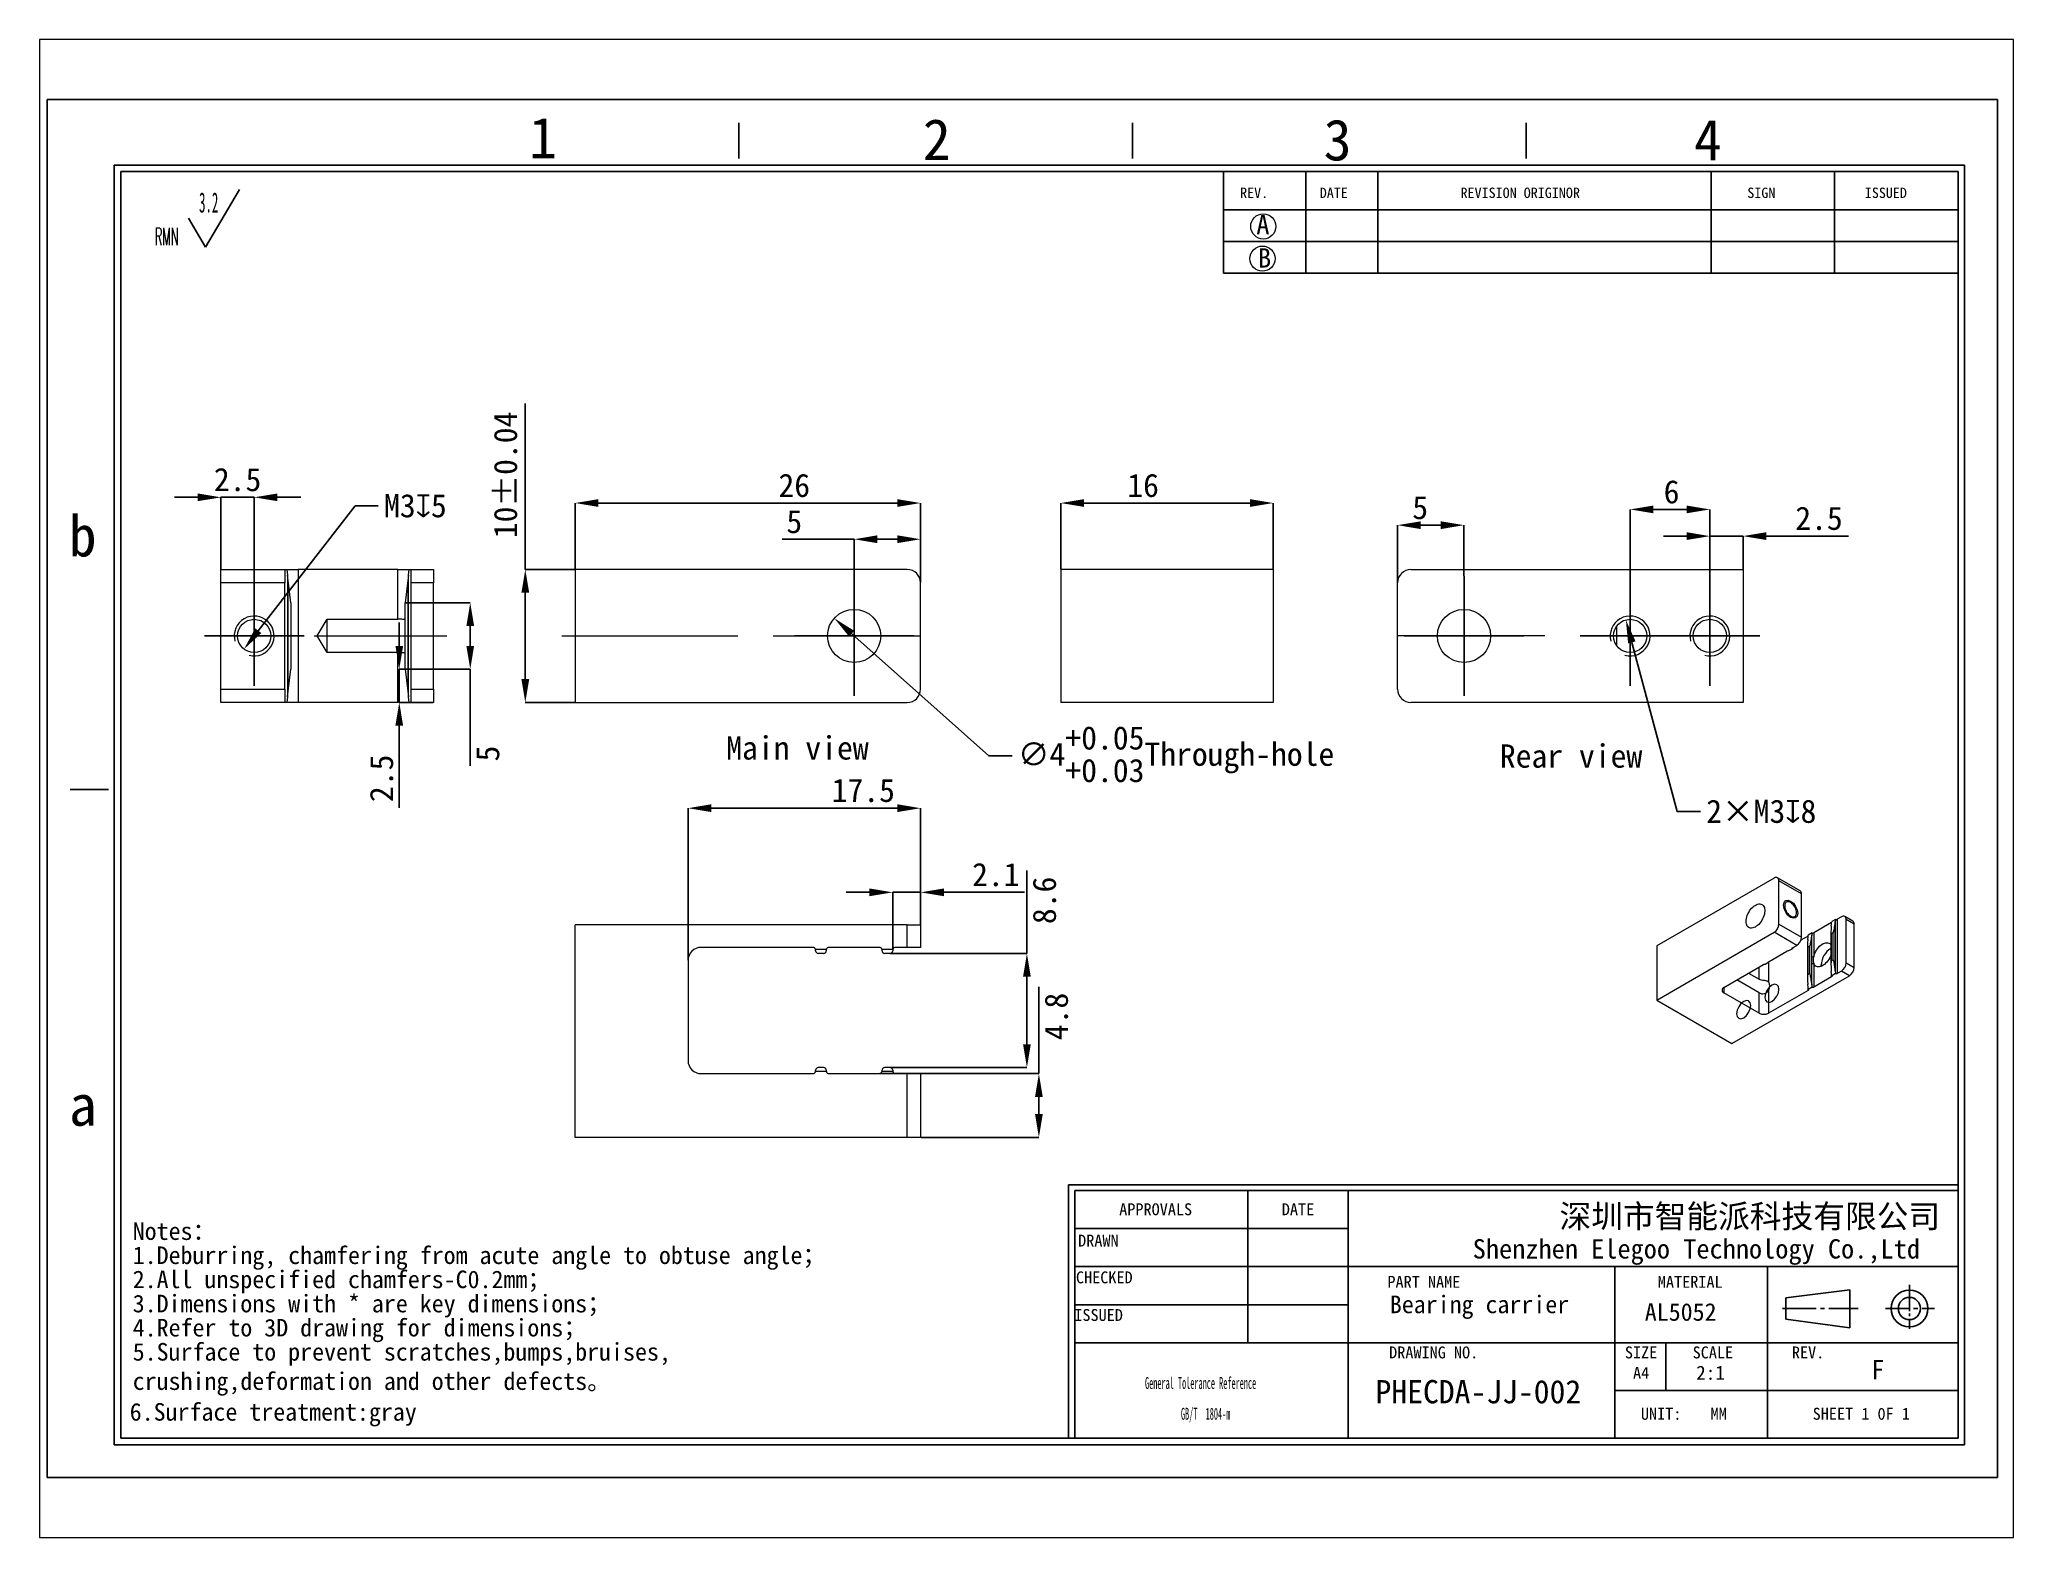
# Paper-space layout 'Layout1' of a CAD drawing. Header units: millimetres. Extents: x 26 to 231, y 20 to 176.
# The model-space entities are those that its viewports show. They can reach past a viewport. Long polylines and large blocks are cut down to what shows.
import ezdxf

# ---------------------------------------------------------------- set-up
doc = ezdxf.new("R2010")
doc.units = ezdxf.units.MM
doc.header["$PDSIZE"] = -1
doc.linetypes.add('CENTERX2', pattern=[20.32, 12.7, -2.54, 2.54, -2.54])
doc.layers.add('SLD-0', color=179, linetype='Continuous')
doc.layers.add('蓝色线', color=5, linetype='Continuous', lineweight=15)
doc.styles.add('C', font='simfang.ttf')
doc.styles.add('D', font='simfang.ttf')
doc.styles.add('G', font='simfang.ttf')
doc.styles.add('SLDTEXTSTYLE1', font='TXT', dxfattribs={"width": 0.469, "bigfont": 'bigfont'})
doc.styles.add('SLDTEXTSTYLE2', font='TXT', dxfattribs={"width": 0.469})
doc.styles.add('SLDTEXTSTYLE8', font='TXT', dxfattribs={"width": 0.484})
doc.dimstyles.new('SLDDIMSTYLE0', dxfattribs={"dimtxt": 3.5, "dimasz": 3.5, "dimexe": 0, "dimexo": 0.0625, "dimgap": 0.875, "dimtad": 2, "dimlfac": 0.5, "dimrnd": 1e-09, "dimzin": 12, "dimdsep": 46, "dimtxsty": 'SLDTEXTSTYLE2', "dimsah": 1, "dimcen": 0.09, "dimadec": 0, "dimazin": 3, "dimtfac": 1, "dimtofl": 0, "dimtmove": 0, "dimatfit": 3, "dimfxl": 1, "dimfrac": 2, "dimtolj": 1, "dimtzin": 12, "dimarcsym": 0})
doc.dimstyles.new('SLDDIMSTYLE1', dxfattribs={"dimtxt": 3.5, "dimasz": 3.5, "dimexe": 0, "dimexo": 0.0625, "dimgap": 0.875, "dimtad": 2, "dimlfac": 0.5, "dimrnd": 1e-09, "dimzin": 12, "dimdsep": 46, "dimtxsty": 'SLDTEXTSTYLE2', "dimsah": 1, "dimcen": 0.09, "dimadec": 0, "dimazin": 3, "dimtol": 1, "dimtp": 0.04, "dimtm": 0.04, "dimtfac": 1, "dimtofl": 0, "dimtmove": 0, "dimatfit": 3, "dimfxl": 1, "dimfrac": 2, "dimtolj": 1, "dimarcsym": 0})
doc.dimstyles.new('SLDDIMSTYLE2', dxfattribs={"dimtxt": 3.5, "dimasz": 3.5, "dimexe": 0, "dimexo": 0.0625, "dimgap": 0.875, "dimtad": 0, "dimtih": 1, "dimtoh": 1, "dimlfac": 0.5, "dimrnd": 1e-09, "dimzin": 12, "dimdsep": 46, "dimtxsty": 'SLDTEXTSTYLE2', "dimsah": 1, "dimcen": 0, "dimadec": 0, "dimazin": 3, "dimtol": 1, "dimtp": 0.05, "dimtm": -0.03, "dimtfac": 1, "dimtmove": 0, "dimatfit": 3, "dimfxl": 1, "dimfrac": 2, "dimtolj": 1, "dimarcsym": 0})
doc.dimstyles.new('SLDDIMSTYLE3', dxfattribs={"dimtxt": 3.5, "dimasz": 3.5, "dimexe": 0, "dimexo": 0.0625, "dimgap": 0.875, "dimtad": 2, "dimlfac": 0.5, "dimrnd": 1e-09, "dimzin": 12, "dimdsep": 46, "dimtxsty": 'SLDTEXTSTYLE2', "dimsah": 1, "dimcen": 0.09, "dimadec": 0, "dimazin": 3, "dimtfac": 1, "dimtmove": 0, "dimatfit": 0, "dimfxl": 1, "dimfrac": 2, "dimtolj": 1, "dimtzin": 12, "dimarcsym": 0})
doc.dimstyles.new('SLDDIMSTYLE4', dxfattribs={"dimtxt": 3.5, "dimasz": 3.5, "dimexe": 0, "dimexo": 0.0625, "dimgap": 0.875, "dimtad": 0, "dimtih": 1, "dimtoh": 1, "dimlfac": 0.5, "dimrnd": 1e-09, "dimzin": 12, "dimdsep": 46, "dimtxsty": 'SLDTEXTSTYLE2', "dimsah": 1, "dimcen": 0, "dimadec": 0, "dimazin": 3, "dimtfac": 1, "dimtmove": 0, "dimatfit": 3, "dimfxl": 1, "dimfrac": 2, "dimtolj": 1, "dimtzin": 12, "dimarcsym": 0})

psp = doc.layouts.get("Layout1")

msp = doc.modelspace()

# ---------------------------------------------------------------- texts
at = {"layer": 'SLD-0', "style": 'G'}
for s, insert, char_height, attachment_point in [('1', (74.111, 205.971), 6.172, 1), ('2', (133.388, 205.728), 6.172, 1), ('3', (193.707, 205.666), 6.172, 1), ('4', (249.441, 205.659), 6.172, 1), ('A', (183.578, 191.286), 2.903, 1), ('B', (183.832, 186.271), 2.903, 1), ('b', (4.835, 146.092), 6.172, 1), ('Main view', (103.795, 112.841), 3.5, 1), ('Rear view', (220.226, 111.62), 3.5, 1), ('a', (4.88, 60.423), 6.172, 1), ('深圳市智能派科技有限公司', (257.842, 42.358), 3.5, 2), ('Bearing carrier', (217.165, 28.676), 2.64583, 2), ('AL5052', (247.439, 27.537), 2.6458, 2), ('F', (276.114, 18.995), 2.91, 1), ('PHECDA-JJ-002', (201.515, 15.969), 3.5, 1)]:
    msp.add_mtext(s, dxfattribs=dict(at, insert=insert, char_height=char_height, attachment_point=attachment_point))
at = {"layer": 'SLD-0', "color": 179, "style": 'G'}
for s, insert, char_height, attachment_point in [('REV.', (181.129, 195.4), 1.5536, 1), ('DATE', (193.126, 195.4), 1.5536, 1), ('REVISION ORIGINOR', (214.308, 195.4), 1.55363, 1), ('SIGN', (257.466, 195.4), 1.5536, 1), ('ISSUED', (275.148, 195.4), 1.5536, 1), ('APPROVALS', (168.427, 42.563), 1.7927, 2), ('DATE', (189.85, 42.563), 1.7927, 2), ('DRAWN', (159.804, 37.853), 1.7927, 2), ('Shenzhen Elegoo Technology Co.,Ltd', (249.798, 37.165), 2.91042, 2), ('CHECKED', (160.696, 32.315), 1.7927, 2), ('PART NAME', (208.794, 31.645), 1.7927, 2), ('MATERIAL', (248.88, 31.645), 1.7927, 2), ('ISSUED', (159.837, 26.654), 1.7927, 2), ('DRAWING NO.', (210.268, 21.022), 1.79265, 2), ('SIZE', (241.479, 21.022), 1.7927, 2), ('SCALE', (252.289, 21.022), 1.7927, 2), ('REV.', (266.61, 21.022), 1.7927, 2), ('A4', (241.49, 17.953), 1.7927, 2), ('2:1', (251.93, 18.121), 2.1167, 2), ('UNIT:', (244.499, 11.791), 1.7927, 2), ('MM', (253.161, 11.791), 1.7927, 2), ('SHEET 1 0F 1', (274.62, 11.791), 1.79265, 2)]:
    msp.add_mtext(s, dxfattribs=dict(at, insert=insert, char_height=char_height, attachment_point=attachment_point))

# ---------------------------------------------------------------- blocks, each defined once
blk = doc.blocks.new('SW_NOTE_0')
at = {"layer": 'SLD-0', "color": 0, "attachment_point": 1}
for s, insert, char_height, style in [('Notes：', (0.28, 4.65), 2.646, 'C'), ('1.Deburring, chamfering from acute angle to obtuse angle；', (0.28, 1.02), 2.6458, 'C'), ('2.All unspecified chamfers-C0.2mm；', (0.28, -2.61), 2.6458, 'C'), ('3.{\\fSimSun|b0|i0|c134|p2;Dimensions with * are key dimensions}；', (0.28, -6.25), 2.6458, 'C'), ('4.Refer to 3D drawing for dimensions；', (0.28, -9.88), 2.6458, 'C'), ('5.Surface to prevent scratches,bumps,bruises,\\Pcrushing,deformation and other defects。', (0.28, -13.51), 2.6458, 'C'), ('6.Surface treatment:gray', (-0.17, -22.55), 2.6458, 'D')]:
    blk.add_mtext(s, dxfattribs=dict(at, insert=insert, char_height=char_height, style=style))
blk = doc.blocks.new('SW_NOTE_1')
at = {"layer": 'SLD-0', "color": 0}
for q in [(12.74, 9.16), (5.08, 4.83)]:
    blk.add_line((7.63, 0.49), q, dxfattribs=at)
at = {"layer": 'SLD-0', "color": 0, "attachment_point": 1}
for s, insert, char_height, style in [('3.2', (6.66, 8.73), 3.032, 'SLDTEXTSTYLE2'), ('{\\Ftxt,bigfont|c134;RMN}', (0, 3.41), 2.6458, 'SLDTEXTSTYLE1')]:
    blk.add_mtext(s, dxfattribs=dict(at, insert=insert, char_height=char_height, style=style))
blk = doc.blocks.new('SW_NOTE_2')
at = {"layer": 'SLD-0', "color": 0, "char_height": 1.7927, "attachment_point": 2, "style": 'SLDTEXTSTYLE8'}
for s, insert in [('General Tolerance Reference', (12.75, 2.31)), ('GB/T  1804-m', (13.51, -2.32))]:
    blk.add_mtext(s, dxfattribs=dict(at, insert=insert))
blk = doc.blocks.new('_D')
at = {"layer": 'Defpoints', "color": 0}
for p in [(133.05, 147.94), (81.05, 137.94), (133.05, 135.94)]:
    blk.add_point(p, dxfattribs=at)
at = {"layer": 'SLD-0', "color": 0, "lineweight": -2}
for p, q in [((81.05, 138), (81.05, 147.94)), ((84.55, 147.94), (129.55, 147.94)), ((133.05, 136), (133.05, 147.94))]:
    blk.add_line(p, q, dxfattribs=at)
at = {"layer": 'SLD-0', "color": 0}
for points in [[(84.55, 148.52), (84.55, 147.36), (81.05, 147.94)], [(129.55, 148.52), (129.55, 147.36), (133.05, 147.94)]]:
    blk.add_solid(points, dxfattribs=at)
at = {"layer": 'SLD-0', "color": 0, "insert": (114.04, 152.35), "char_height": 3.5, "attachment_point": 2, "style": 'G'}
blk.add_mtext('\\A1;26', dxfattribs=at)
blk = doc.blocks.new('_D_1')
at = {"layer": 'Defpoints', "color": 0}
for p in [(81.05, 137.94), (73.56, 117.94), (81.05, 117.94)]:
    blk.add_point(p, dxfattribs=at)
at = {"layer": '蓝色线', "color": 0, "lineweight": -2}
for p, q in [((73.56, 137.94), (73.56, 162.91)), ((80.99, 137.94), (73.56, 137.94)), ((73.56, 121.44), (73.56, 134.44)), ((80.99, 117.94), (73.56, 117.94))]:
    blk.add_line(p, q, dxfattribs=at)
at = {"layer": '蓝色线', "color": 0}
for points in [[(72.97, 134.44), (74.14, 134.44), (73.56, 137.94)], [(72.97, 121.44), (74.14, 121.44), (73.56, 117.94)]]:
    blk.add_solid(points, dxfattribs=at)
at = {"layer": '蓝色线', "color": 0, "insert": (68.82, 152.17), "char_height": 3.5, "attachment_point": 2, "rotation": 90, "style": 'G'}
blk.add_mtext('\\A1;10±0.04', dxfattribs=at)
blk = doc.blocks.new('_D_2')
at = {"layer": 'Defpoints', "color": 0}
for p in [(120.06, 130.6), (126.04, 125.28)]:
    blk.add_point(p, dxfattribs=at)
at = {"layer": '蓝色线', "color": 0, "lineweight": -2}
for p, q in [((143.32, 109.89), (122.68, 128.27)), ((146.82, 109.89), (143.32, 109.89))]:
    blk.add_line(p, q, dxfattribs=at)
at = {"layer": '蓝色线', "color": 0}
blk.add_solid([(123.06, 128.71), (122.29, 127.84), (120.06, 130.6)], dxfattribs=at)
at = {"layer": '蓝色线', "color": 0, "insert": (147.69, 114.35), "char_height": 3.5, "attachment_point": 1, "style": 'G'}
blk.add_mtext('\\A1;∅4\\S+0.05^ +0.03;Through-hole', dxfattribs=at)
blk = doc.blocks.new('_D_3')
at = {"layer": 'Defpoints', "color": 0}
for p in [(133.05, 142.49), (123.05, 136.94), (133.05, 135.94)]:
    blk.add_point(p, dxfattribs=at)
at = {"layer": 'SLD-0', "color": 0, "lineweight": -2}
for p, q in [((123.05, 142.49), (112.2, 142.49)), ((123.05, 137), (123.05, 142.49)), ((129.55, 142.49), (126.55, 142.49)), ((133.05, 136), (133.05, 142.49))]:
    blk.add_line(p, q, dxfattribs=at)
at = {"layer": 'SLD-0', "color": 0}
for points in [[(126.55, 143.08), (126.55, 141.91), (123.05, 142.49)], [(129.55, 143.08), (129.55, 141.91), (133.05, 142.49)]]:
    blk.add_solid(points, dxfattribs=at)
at = {"layer": 'SLD-0', "color": 0, "insert": (114.04, 146.91), "char_height": 3.5, "attachment_point": 2, "style": 'G'}
blk.add_mtext('\\A1;5', dxfattribs=at)
blk = doc.blocks.new('SW_CENTERMARKSYMBOL_0')
at = {"layer": 'SLD-0', "color": 0}
for p, q in [((0, 5), (0, 9)), ((0, 0), (0, 5)), ((-5, 0), (-9, 0)), ((0, 0), (-5, 0)), ((0, 0), (0, -5)), ((0, 0), (5, 0)), ((5, 0), (9, 0)), ((0, -5), (0, -9))]:
    blk.add_line(p, q, dxfattribs=at)
blk = doc.blocks.new('_D_4')
at = {"layer": 'Defpoints', "color": 0}
for p in [(133.05, 102.02), (133.05, 84.48), (98.05, 79.08)]:
    blk.add_point(p, dxfattribs=at)
at = {"layer": 'SLD-0', "color": 0, "lineweight": -2}
for p, q in [((98.05, 79.14), (98.05, 102.02)), ((101.55, 102.02), (129.55, 102.02)), ((133.05, 84.54), (133.05, 102.02))]:
    blk.add_line(p, q, dxfattribs=at)
at = {"layer": 'SLD-0', "color": 0}
for points in [[(101.55, 102.61), (101.55, 101.44), (98.05, 102.02)], [(129.55, 102.61), (129.55, 101.44), (133.05, 102.02)]]:
    blk.add_solid(points, dxfattribs=at)
at = {"layer": 'SLD-0', "color": 0, "insert": (124.43, 106.46), "char_height": 3.5, "attachment_point": 2, "style": 'G'}
blk.add_mtext('\\A1;17.5', dxfattribs=at)
blk = doc.blocks.new('_D_5')
at = {"layer": 'Defpoints', "color": 0}
for p in [(128.85, 89.36), (133.05, 84.48), (128.85, 80.68)]:
    blk.add_point(p, dxfattribs=at)
at = {"layer": '蓝色线', "color": 0, "lineweight": -2}
for p, q in [((125.35, 89.36), (121.85, 89.36)), ((128.85, 80.74), (128.85, 89.36)), ((128.85, 89.36), (133.05, 89.36)), ((133.05, 84.54), (133.05, 89.36)), ((136.55, 89.36), (148.7, 89.36))]:
    blk.add_line(p, q, dxfattribs=at)
at = {"layer": '蓝色线', "color": 0}
for points in [[(125.35, 89.94), (125.35, 88.78), (128.85, 89.36)], [(136.55, 89.94), (136.55, 88.78), (133.05, 89.36)]]:
    blk.add_solid(points, dxfattribs=at)
at = {"layer": '蓝色线', "color": 0, "insert": (144.37, 93.79), "char_height": 3.5, "attachment_point": 2, "style": 'G'}
blk.add_mtext('\\A1;2.1', dxfattribs=at)
blk = doc.blocks.new('_D_6')
at = {"layer": 'Defpoints', "color": 0}
for p in [(128.45, 80.18), (128.45, 62.98), (149.05, 62.98)]:
    blk.add_point(p, dxfattribs=at)
at = {"layer": '蓝色线', "color": 0, "lineweight": -2}
for p, q in [((149.05, 80.18), (149.05, 92.63)), ((128.51, 80.18), (149.05, 80.18)), ((149.05, 66.48), (149.05, 76.68)), ((128.51, 62.98), (149.05, 62.98))]:
    blk.add_line(p, q, dxfattribs=at)
at = {"layer": '蓝色线', "color": 0}
for points in [[(148.47, 76.68), (149.63, 76.68), (149.05, 80.18)], [(148.47, 66.48), (149.63, 66.48), (149.05, 62.98)]]:
    blk.add_solid(points, dxfattribs=at)
at = {"layer": '蓝色线', "color": 0, "insert": (149.92, 88.15), "char_height": 3.5, "attachment_point": 2, "rotation": 90, "style": 'G'}
blk.add_mtext('\\A1;8.6', dxfattribs=at)
blk = doc.blocks.new('_D_7')
at = {"layer": 'Defpoints', "color": 0}
for p in [(126.85, 62.08), (133.05, 52.48), (150.85, 52.48)]:
    blk.add_point(p, dxfattribs=at)
at = {"layer": '蓝色线', "color": 0, "lineweight": -2}
for p, q in [((150.85, 62.08), (150.85, 75.15)), ((126.91, 62.08), (150.85, 62.08)), ((150.85, 55.98), (150.85, 58.58)), ((133.11, 52.48), (150.85, 52.48))]:
    blk.add_line(p, q, dxfattribs=at)
at = {"layer": '蓝色线', "color": 0}
for points in [[(150.27, 58.58), (151.43, 58.58), (150.85, 62.08)], [(150.27, 55.98), (151.43, 55.98), (150.85, 52.48)]]:
    blk.add_solid(points, dxfattribs=at)
at = {"layer": '蓝色线', "color": 0, "insert": (151.72, 70.68), "char_height": 3.5, "attachment_point": 2, "rotation": 90, "style": 'G'}
blk.add_mtext('\\A1;4.8', dxfattribs=at)
blk = doc.blocks.new('_D_8')
at = {"layer": 'Defpoints', "color": 0}
for p in [(154.13, 147.94), (154.13, 137.94), (186.13, 137.94)]:
    blk.add_point(p, dxfattribs=at)
at = {"layer": 'SLD-0', "color": 0, "lineweight": -2}
for p, q in [((154.13, 138), (154.13, 147.94)), ((182.63, 147.94), (157.63, 147.94)), ((186.13, 138), (186.13, 147.94))]:
    blk.add_line(p, q, dxfattribs=at)
at = {"layer": 'SLD-0', "color": 0}
for points in [[(157.63, 148.52), (157.63, 147.36), (154.13, 147.94)], [(182.63, 148.52), (182.63, 147.36), (186.13, 147.94)]]:
    blk.add_solid(points, dxfattribs=at)
at = {"layer": 'SLD-0', "color": 0, "insert": (166.54, 152.35), "char_height": 3.5, "attachment_point": 2, "style": 'G'}
blk.add_mtext('\\A1;16', dxfattribs=at)
blk = doc.blocks.new('_D_9')
at = {"layer": 'Defpoints', "color": 0}
for p in [(251.83, 146.98), (239.83, 135.44), (251.83, 135.44)]:
    blk.add_point(p, dxfattribs=at)
at = {"layer": 'SLD-0', "color": 0, "lineweight": -2}
for p, q in [((239.83, 135.5), (239.83, 146.98)), ((243.33, 146.98), (248.33, 146.98)), ((251.83, 135.5), (251.83, 146.98))]:
    blk.add_line(p, q, dxfattribs=at)
at = {"layer": 'SLD-0', "color": 0}
for points in [[(243.33, 147.56), (243.33, 146.4), (239.83, 146.98)], [(248.33, 147.56), (248.33, 146.4), (251.83, 146.98)]]:
    blk.add_solid(points, dxfattribs=at)
at = {"layer": 'SLD-0', "color": 0, "insert": (246.07, 151.39), "char_height": 3.5, "attachment_point": 2, "style": 'G'}
blk.add_mtext('\\A1;6', dxfattribs=at)
blk = doc.blocks.new('_D_10')
at = {"layer": 'Defpoints', "color": 0}
for p in [(256.83, 142.96), (256.83, 137.94), (251.83, 135.44)]:
    blk.add_point(p, dxfattribs=at)
at = {"layer": 'SLD-0', "color": 0, "lineweight": -2}
for p, q in [((248.33, 142.96), (244.83, 142.96)), ((251.83, 135.5), (251.83, 142.96)), ((251.83, 142.96), (256.83, 142.96)), ((256.83, 138), (256.83, 142.96)), ((260.33, 142.96), (272.68, 142.96))]:
    blk.add_line(p, q, dxfattribs=at)
at = {"layer": 'SLD-0', "color": 0}
for points in [[(248.33, 143.55), (248.33, 142.38), (251.83, 142.96)], [(260.33, 143.55), (260.33, 142.38), (256.83, 142.96)]]:
    blk.add_solid(points, dxfattribs=at)
at = {"layer": 'SLD-0', "color": 0, "insert": (268.26, 147.4), "char_height": 3.5, "attachment_point": 2, "style": 'G'}
blk.add_mtext('\\A1;2.5', dxfattribs=at)
blk = doc.blocks.new('_D_11')
at = {"layer": 'Defpoints', "color": 0}
for p in [(204.83, 144.61), (214.83, 136.94), (204.83, 135.94)]:
    blk.add_point(p, dxfattribs=at)
at = {"layer": 'SLD-0', "color": 0, "lineweight": -2}
for p, q in [((204.83, 136), (204.83, 144.61)), ((211.33, 144.61), (208.33, 144.61)), ((214.83, 137), (214.83, 144.61))]:
    blk.add_line(p, q, dxfattribs=at)
at = {"layer": 'SLD-0', "color": 0}
for points in [[(208.33, 145.19), (208.33, 144.02), (204.83, 144.61)], [(211.33, 145.19), (211.33, 144.02), (214.83, 144.61)]]:
    blk.add_solid(points, dxfattribs=at)
at = {"layer": 'SLD-0', "color": 0, "insert": (208.24, 149.02), "char_height": 3.5, "attachment_point": 2, "style": 'G'}
blk.add_mtext('\\A1;5', dxfattribs=at)
blk = doc.blocks.new('_D_12')
at = {"layer": 'Defpoints', "color": 0}
for p in [(239.19, 130.35), (240.48, 125.53)]:
    blk.add_point(p, dxfattribs=at)
at = {"layer": '蓝色线', "color": 0, "lineweight": -2}
for p, q in [((246.91, 101.53), (240.09, 126.97)), ((250.41, 101.53), (246.91, 101.53))]:
    blk.add_line(p, q, dxfattribs=at)
at = {"layer": '蓝色线', "color": 0}
blk.add_solid([(240.65, 127.12), (239.53, 126.82), (239.19, 130.35)], dxfattribs=at)
at = {"layer": '蓝色线', "color": 0, "insert": (251.28, 103.31), "char_height": 3.5, "attachment_point": 1, "style": 'G'}
blk.add_mtext('\\A1;2×M3{\\fGDT;x}8', dxfattribs=at)
blk = doc.blocks.new('SW_CENTERMARKSYMBOL_1')
at = {"layer": 'SLD-0', "color": 0}
for p, q in [((0, 5), (0, 9)), ((0, 0), (0, 5)), ((-5, 0), (-9, 0)), ((0, 0), (-5, 0)), ((0, 0), (0, -5)), ((0, 0), (5, 0)), ((5, 0), (9, 0)), ((0, -5), (0, -9))]:
    blk.add_line(p, q, dxfattribs=at)
blk = doc.blocks.new('SW_CENTERMARKSYMBOL_2')
at = {"layer": 'SLD-0', "color": 0}
for p, q in [((0, 5), (0, 7.5)), ((0, 0), (0, 5)), ((-5, 0), (-7.5, 0)), ((0, 0), (-5, 0)), ((0, 0), (0, -5)), ((0, 0), (5, 0)), ((5, 0), (7.5, 0)), ((0, -5), (0, -7.5))]:
    blk.add_line(p, q, dxfattribs=at)
blk = doc.blocks.new('SW_CENTERMARKSYMBOL_3')
at = {"layer": 'SLD-0', "color": 0}
for p, q in [((0, 5), (0, 7.5)), ((0, 0), (0, 5)), ((-5, 0), (-7.5, 0)), ((0, 0), (-5, 0)), ((0, 0), (0, -5)), ((0, 0), (5, 0)), ((5, 0), (7.5, 0)), ((0, -5), (0, -7.5))]:
    blk.add_line(p, q, dxfattribs=at)
blk = doc.blocks.new('_D_13')
at = {"layer": 'Defpoints', "color": 0}
for p in [(27.76, 148.8), (27.76, 137.94), (32.76, 135.44)]:
    blk.add_point(p, dxfattribs=at)
at = {"layer": 'SLD-0', "color": 0, "lineweight": -2}
for p, q in [((24.26, 148.8), (20.76, 148.8)), ((27.76, 138), (27.76, 148.8)), ((32.76, 148.8), (27.76, 148.8)), ((32.76, 135.5), (32.76, 148.8)), ((36.26, 148.8), (39.76, 148.8))]:
    blk.add_line(p, q, dxfattribs=at)
at = {"layer": 'SLD-0', "color": 0}
for points in [[(24.26, 149.38), (24.26, 148.22), (27.76, 148.8)], [(36.26, 149.38), (36.26, 148.22), (32.76, 148.8)]]:
    blk.add_solid(points, dxfattribs=at)
at = {"layer": 'SLD-0', "color": 0, "insert": (30.26, 153.23), "char_height": 3.5, "attachment_point": 2, "style": 'G'}
blk.add_mtext('\\A1;2.5', dxfattribs=at)
blk = doc.blocks.new('_D_14')
at = {"layer": 'Defpoints', "color": 0}
for p in [(34.29, 129.92), (31.23, 125.96)]:
    blk.add_point(p, dxfattribs=at)
at = {"layer": 'SLD-0', "color": 0, "lineweight": -2}
for p, q in [((47.93, 147.51), (33.37, 128.73)), ((51.43, 147.51), (47.93, 147.51))]:
    blk.add_line(p, q, dxfattribs=at)
at = {"layer": 'SLD-0', "color": 0}
blk.add_solid([(32.91, 129.09), (33.83, 128.37), (31.23, 125.96)], dxfattribs=at)
at = {"layer": 'SLD-0', "color": 0, "insert": (52.3, 149.29), "char_height": 3.5, "attachment_point": 1, "style": 'G'}
blk.add_mtext('\\A1;M3{\\fGDT;x}5', dxfattribs=at)
blk = doc.blocks.new('_D_15')
at = {"layer": 'Defpoints', "color": 0}
for p in [(55.46, 122.94), (54.59, 117.94), (59.76, 117.94)]:
    blk.add_point(p, dxfattribs=at)
at = {"layer": '蓝色线', "color": 0, "lineweight": -2}
for p, q in [((54.59, 126.44), (54.59, 129.94)), ((55.4, 122.94), (54.59, 122.94)), ((54.59, 122.94), (54.59, 117.94)), ((59.7, 117.94), (54.59, 117.94)), ((54.59, 114.44), (54.59, 102.09))]:
    blk.add_line(p, q, dxfattribs=at)
at = {"layer": '蓝色线', "color": 0}
for points in [[(54.01, 126.44), (55.17, 126.44), (54.59, 122.94)], [(54.01, 114.44), (55.17, 114.44), (54.59, 117.94)]]:
    blk.add_solid(points, dxfattribs=at)
at = {"layer": '蓝色线', "color": 0, "insert": (50.16, 106.51), "char_height": 3.5, "attachment_point": 2, "rotation": 90, "style": 'G'}
blk.add_mtext('\\A1;2.5', dxfattribs=at)
blk = doc.blocks.new('_D_16')
at = {"layer": 'Defpoints', "color": 0}
for p in [(55.46, 132.94), (55.46, 122.94), (65.27, 122.94)]:
    blk.add_point(p, dxfattribs=at)
at = {"layer": '蓝色线', "color": 0, "lineweight": -2}
for p, q in [((55.52, 132.94), (65.27, 132.94)), ((65.27, 129.44), (65.27, 126.44)), ((55.52, 122.94), (65.27, 122.94)), ((65.27, 122.94), (65.27, 108.41))]:
    blk.add_line(p, q, dxfattribs=at)
at = {"layer": '蓝色线', "color": 0}
for points in [[(64.69, 129.44), (65.85, 129.44), (65.27, 132.94)], [(64.69, 126.44), (65.85, 126.44), (65.27, 122.94)]]:
    blk.add_solid(points, dxfattribs=at)
at = {"layer": '蓝色线', "color": 0, "insert": (66.14, 110.25), "char_height": 3.5, "attachment_point": 2, "rotation": 90, "style": 'G'}
blk.add_mtext('\\A1;5', dxfattribs=at)
blk = doc.blocks.new('SW_CENTERMARKSYMBOL_4')
at = {"layer": 'SLD-0', "color": 0}
for p, q in [((0, 5), (0, 7.5)), ((0, 0), (0, 5)), ((-5, 0), (-7.5, 0)), ((0, 0), (-5, 0)), ((0, 0), (0, -5)), ((0, 0), (5, 0)), ((5, 0), (7.5, 0)), ((0, -5), (0, -7.5))]:
    blk.add_line(p, q, dxfattribs=at)

# ---------------------------------------------------------------- dimensions: what is measured, and where the dimension line sits
at = {"layer": 'SLD-0'}
for base, p1, p2, dimstyle, picture, middle in [((27.759, 148.8), (32.759, 135.44), (27.759, 137.94), 'SLDDIMSTYLE3', '_D_13', (30.259, 148.8)), ((133.049, 147.94), (81.049, 137.94), (133.049, 135.94), 'SLDDIMSTYLE0', '_D', (114.042, 147.94)), ((154.133, 147.94), (186.133, 137.94), (154.133, 137.94), 'SLDDIMSTYLE0', '_D_8', (166.54, 147.94)), ((204.832, 144.605), (214.832, 136.94), (204.832, 135.94), 'SLDDIMSTYLE3', '_D_11', (208.237, 144.605)), ((251.832, 146.979), (239.832, 135.44), (251.832, 135.44), 'SLDDIMSTYLE3', '_D_9', (246.065, 146.979)), ((133.049, 142.494), (123.049, 136.94), (133.049, 135.94), 'SLDDIMSTYLE0', '_D_3', (114.042, 142.494)), ((256.832, 142.965), (251.832, 135.44), (256.832, 137.94), 'SLDDIMSTYLE3', '_D_10', (268.257, 142.965)), ((133.049, 102.022), (98.049, 79.078), (133.049, 84.478), 'SLDDIMSTYLE0', '_D_4', (124.426, 102.022))]:
    dim = msp.add_linear_dim(base=base, p1=p1, p2=p2, dimstyle=dimstyle, override={"dimtxsty": 'G'}, dxfattribs=at)
    dim.commit()
    dim.dimension.update_dxf_attribs({"geometry": picture, "text_midpoint": middle, "dimtype": 160})
dim = msp.add_diameter_dim_2p(p1=(34.291, 129.916), p2=(31.227, 125.964), text='M3{\\fGDT;x}5', dimstyle='SLDDIMSTYLE4', override={"dimpost": '<>', "dimtxsty": 'G'}, dxfattribs=at)
dim.commit()
dim.dimension.update_dxf_attribs({"geometry": '_D_14', "text_midpoint": (58.059, 147.506), "dimtype": 163})
at = {"layer": '蓝色线'}
for base, p1, p2, angle, dimstyle, picture, middle in [((73.556, 117.94), (81.049, 137.94), (81.049, 117.94), 90, 'SLDDIMSTYLE1', '_D_1', (73.556, 152.175)), ((65.27, 122.94), (55.459, 132.94), (55.459, 122.94), 90, 'SLDDIMSTYLE0', '_D_16', (65.27, 110.252)), ((54.59, 117.94), (55.459, 122.94), (59.759, 117.94), 90, 'SLDDIMSTYLE3', '_D_15', (54.59, 106.515)), ((128.849, 89.358), (133.049, 84.478), (128.849, 80.678), 0, 'SLDDIMSTYLE3', '_D_5', (144.374, 89.358)), ((149.049, 62.978), (128.449, 80.178), (128.449, 62.978), 90, 'SLDDIMSTYLE0', '_D_6', (149.049, 88.153)), ((150.849, 52.478), (126.849, 62.078), (133.049, 52.478), 90, 'SLDDIMSTYLE0', '_D_7', (150.849, 70.679))]:
    dim = msp.add_linear_dim(base=base, p1=p1, p2=p2, angle=angle, dimstyle=dimstyle, override={"dimtxsty": 'G'}, dxfattribs=at)
    dim.commit()
    dim.dimension.update_dxf_attribs({"geometry": picture, "text_midpoint": middle, "dimtype": 160})
for p1, p2, text, dimstyle, override, picture, middle in [((126.036, 125.28), (120.061, 130.6), '<>Through-hole', 'SLDDIMSTYLE2', {"dimtxsty": 'G'}, '_D_2', (172.027, 109.891)), ((240.479, 125.525), (239.185, 130.355), '2×M3{\\fGDT;x}8', 'SLDDIMSTYLE4', {"dimpost": '<>', "dimtxsty": 'G'}, '_D_12', (260.78, 101.528))]:
    dim = msp.add_diameter_dim_2p(p1=p1, p2=p2, text=text, dimstyle=dimstyle, override=override, dxfattribs=at)
    dim.commit()
    dim.dimension.update_dxf_attribs({"geometry": picture, "text_midpoint": middle, "dimtype": 163})

# ---------------------------------------------------------------- linework, layer by layer
at = {"color": 7, "linetype": 'Continuous', "lineweight": 15}
for p, q in [((27.759, 137.94), (37.359, 137.94)), ((27.759, 135.94), (27.759, 137.94)), ((37.359, 137.94), (37.359, 135.94)), ((37.359, 137.94), (37.659, 137.94)), ((37.659, 137.94), (37.759, 137.107)), ((37.659, 137.94), (39.359, 137.94)), ((37.759, 137.107), (37.759, 118.773)), ((37.859, 136.273), (37.759, 137.107)), ((39.359, 137.94), (39.359, 117.94)), ((54.359, 137.94), (39.359, 137.94)), ((54.359, 130.44), (54.359, 137.94)), ((54.359, 137.94), (56.059, 137.94)), ((55.959, 137.107), (55.859, 136.273)), ((55.959, 137.107), (56.059, 137.94)), ((55.959, 118.773), (55.959, 137.107)), ((56.059, 137.94), (56.359, 137.94)), ((56.359, 137.94), (59.759, 137.94)), ((56.359, 135.94), (56.359, 137.94)), ((59.759, 137.94), (59.759, 135.94)), ((81.049, 137.94), (81.049, 117.94)), ((131.049, 137.94), (81.049, 137.94)), ((154.133, 137.94), (154.133, 117.94)), ((186.133, 137.94), (154.133, 137.94)), ((186.133, 137.94), (186.133, 117.94)), ((206.832, 137.94), (256.832, 137.94)), ((256.832, 137.94), (256.832, 117.94)), ((37.359, 135.94), (27.759, 135.94)), ((27.759, 119.94), (27.759, 135.94)), ((37.359, 119.94), (37.359, 135.94)), ((37.859, 119.607), (37.859, 136.273)), ((38.259, 132.94), (37.859, 136.273)), ((55.859, 136.273), (55.459, 132.94)), ((55.859, 136.273), (55.859, 119.607)), ((59.759, 135.94), (56.359, 135.94)), ((56.359, 119.94), (56.359, 135.94)), ((59.759, 119.94), (59.759, 135.94)), ((133.049, 119.94), (133.049, 135.94)), ((204.832, 119.94), (204.832, 135.94)), ((38.259, 132.94), (38.259, 122.94)), ((55.459, 122.94), (55.459, 132.94)), ((42.257, 127.94), (43.759, 130.44)), ((43.759, 125.44), (42.257, 127.94)), ((43.759, 130.44), (54.359, 130.44)), ((43.759, 125.44), (43.759, 130.44)), ((239.832, 127.94), (239.832, 130.44)), ((239.832, 125.44), (239.832, 127.94)), ((54.359, 125.44), (43.759, 125.44)), ((54.359, 117.94), (54.359, 125.44)), ((37.859, 119.607), (38.259, 122.94)), ((55.459, 122.94), (55.859, 119.607)), ((27.759, 119.94), (37.359, 119.94)), ((27.759, 117.94), (27.759, 119.94)), ((37.359, 119.94), (37.359, 117.94)), ((37.759, 118.773), (37.859, 119.607)), ((55.859, 119.607), (55.959, 118.773)), ((56.359, 119.94), (59.759, 119.94)), ((56.359, 117.94), (56.359, 119.94)), ((59.759, 119.94), (59.759, 117.94)), ((37.359, 117.94), (27.759, 117.94)), ((37.659, 117.94), (37.359, 117.94)), ((37.759, 118.773), (37.659, 117.94)), ((39.359, 117.94), (37.659, 117.94)), ((54.359, 117.94), (39.359, 117.94)), ((56.059, 117.94), (54.359, 117.94)), ((56.059, 117.94), (55.959, 118.773)), ((56.359, 117.94), (56.059, 117.94)), ((59.759, 117.94), (56.359, 117.94)), ((81.049, 117.94), (131.049, 117.94)), ((186.133, 117.94), (154.133, 117.94)), ((256.832, 117.94), (206.832, 117.94)), ((261.517, 91.509), (243.84, 81.304)), ((265.411, 89.599), (262.017, 91.559)), ((262.225, 84.568), (262.225, 91.101)), ((265.619, 89.141), (262.225, 91.101)), ((265.619, 82.609), (265.619, 89.141)), ((81.049, 52.478), (81.049, 84.478)), ((131.049, 84.478), (81.049, 84.478)), ((131.049, 81.078), (131.049, 84.478)), ((131.049, 84.478), (133.049, 84.478)), ((133.049, 84.478), (133.049, 81.078)), ((243.84, 73.139), (261.517, 83.344)), ((264.912, 81.384), (261.517, 83.344)), ((262.225, 84.568), (265.619, 82.609)), ((267.214, 83.246), (266.639, 82.914)), ((270.144, 84.815), (267.457, 83.263)), ((267.457, 83.263), (267.457, 79.691)), ((270.05, 83.437), (270.05, 78.557)), ((270.109, 84.318), (270.144, 84.638)), ((270.392, 83.283), (270.109, 83.12)), ((270.144, 84.815), (270.164, 84.828)), ((270.75, 85.287), (270.175, 84.955)), ((270.392, 79.201), (270.392, 83.283)), ((270.71, 84.964), (270.674, 84.644)), ((270.674, 84.644), (270.674, 77.84)), ((270.71, 77.479), (270.71, 84.964)), ((271.629, 85.672), (270.993, 85.304)), ((270.993, 85.304), (270.993, 77.139)), ((273.331, 85.027), (272.129, 85.721)), ((272.336, 78.731), (272.336, 85.263)), ((273.538, 84.569), (272.336, 85.263)), ((273.538, 78.037), (273.538, 84.569)), ((116.849, 81.078), (100.049, 81.078)), ((118.861, 80.778), (117.236, 80.778)), ((117.249, 80.578), (117.249, 80.678)), ((118.849, 80.678), (118.849, 80.578)), ((126.849, 81.078), (119.249, 81.078)), ((128.861, 80.778), (127.236, 80.778)), ((127.249, 80.578), (127.249, 80.678)), ((128.849, 80.678), (128.849, 80.578)), ((131.049, 81.078), (129.249, 81.078)), ((133.049, 81.078), (131.049, 81.078)), ((243.84, 81.304), (243.84, 73.139)), ((260.74, 78.976), (263.427, 80.527)), ((264.244, 80.877), (263.67, 80.545)), ((264.275, 81.017), (264.912, 81.384)), ((266.609, 82.774), (265.525, 82.148)), ((266.515, 81.396), (266.515, 76.516)), ((266.573, 82.277), (266.609, 82.597)), ((266.856, 81.242), (266.573, 81.079)), ((266.573, 81.079), (266.573, 76.996)), ((266.609, 82.774), (266.628, 82.787)), ((266.856, 77.16), (266.856, 81.242)), ((267.174, 82.923), (267.139, 82.603)), ((267.139, 82.603), (267.139, 75.799)), ((267.174, 79.691), (267.174, 82.923)), ((270.109, 83.12), (270.109, 79.037)), ((98.049, 79.078), (98.049, 64.078)), ((118.449, 80.178), (117.649, 80.178)), ((128.449, 80.178), (127.649, 80.178)), ((253.951, 75.057), (259.891, 78.486)), ((260.709, 78.836), (260.134, 78.504)), ((267.174, 75.438), (267.174, 78.671)), ((267.457, 78.671), (267.457, 75.098)), ((270.392, 79.201), (270.109, 79.037)), ((270.144, 77.153), (270.109, 77.513)), ((270.674, 77.84), (270.71, 77.479)), ((271.629, 77.506), (270.993, 77.139)), ((272.831, 76.812), (271.629, 77.506)), ((272.336, 78.731), (273.538, 78.037)), ((255.153, 66.607), (272.831, 76.812)), ((259.255, 74.241), (255.896, 76.18)), ((257.664, 77.201), (259.255, 76.283)), ((260.669, 74.65), (260.669, 71.179)), ((266.609, 74.608), (260.669, 71.179)), ((266.856, 77.16), (266.573, 76.996)), ((266.609, 75.112), (266.573, 75.472)), ((267.214, 75.08), (266.639, 74.748)), ((267.139, 75.799), (267.174, 75.438)), ((270.144, 76.649), (267.457, 75.098)), ((270.75, 77.121), (270.175, 76.789)), ((243.84, 73.139), (255.153, 66.607)), ((259.255, 71.179), (253.951, 74.241)), ((259.255, 71.179), (259.255, 74.241)), ((117.249, 62.478), (117.249, 62.578)), ((118.449, 62.978), (117.649, 62.978)), ((118.849, 62.578), (118.849, 62.478)), ((127.249, 62.478), (127.249, 62.578)), ((128.449, 62.978), (127.649, 62.978)), ((128.849, 62.578), (128.849, 62.478)), ((100.049, 62.078), (116.849, 62.078)), ((118.861, 62.378), (117.236, 62.378)), ((119.249, 62.078), (126.849, 62.078)), ((128.861, 62.378), (127.236, 62.378)), ((129.249, 62.078), (131.049, 62.078)), ((131.049, 52.478), (131.049, 62.078)), ((131.049, 62.078), (133.049, 62.078)), ((133.049, 62.078), (133.049, 52.478)), ((131.049, 52.478), (81.049, 52.478)), ((133.049, 52.478), (131.049, 52.478))]:
    msp.add_line(p, q, dxfattribs=at)
at = {"color": 1, "linetype": 'Continuous', "lineweight": 15}
for p, q in [((237.832, 126.44), (237.832, 129.44)), ((270.144, 84.638), (270.144, 84.815)), ((266.609, 82.597), (266.609, 82.774)), ((266.609, 74.608), (266.609, 75.112)), ((270.144, 76.649), (270.144, 77.153))]:
    msp.add_line(p, q, dxfattribs=at)
at = {"linetype": 'Continuous', "lineweight": 15}
for p, q in [((259.255, 76.283), (259.255, 78.119)), ((260.669, 78.813), (260.669, 75.874)), ((253.951, 75.057), (253.951, 74.241))]:
    msp.add_line(p, q, dxfattribs=at)
at = {"color": 7, "linetype": 'Continuous', "lineweight": 15, "flags": 128}
for points in [[(257.275, 84.977), (257.286, 85.193), (257.321, 85.418), (257.378, 85.65), (257.457, 85.884), (257.556, 86.116), (257.673, 86.343), (257.807, 86.561), (257.956, 86.767), (258.117, 86.956), (258.287, 87.127), (258.463, 87.275), (258.644, 87.4), (258.825, 87.498), (259.004, 87.567), (259.177, 87.608), (259.343, 87.619), (259.498, 87.6), (259.64, 87.551), (259.766, 87.474), (259.874, 87.369), (259.963, 87.238), (260.031, 87.083), (260.077, 86.907), (260.1, 86.713), (260.1, 86.504), (260.077, 86.283), (260.031, 86.054), (259.963, 85.821), (259.874, 85.587), (259.766, 85.357), (259.64, 85.134), (259.498, 84.921), (259.343, 84.723), (259.177, 84.543), (259.004, 84.383), (258.825, 84.246), (258.644, 84.135), (258.463, 84.051), (258.287, 83.996), (258.117, 83.97), (257.956, 83.974), (257.807, 84.008), (257.673, 84.071), (257.556, 84.163), (257.457, 84.281), (257.378, 84.424), (257.321, 84.59), (257.286, 84.775), (257.275, 84.977)], [(264.876, 86.304), (264.865, 86.474), (264.831, 86.653), (264.775, 86.837), (264.699, 87.019), (264.605, 87.197), (264.494, 87.364), (264.371, 87.517), (264.238, 87.652), (264.099, 87.766), (263.957, 87.854), (263.815, 87.916), (263.679, 87.949), (263.55, 87.953), (263.433, 87.927), (263.331, 87.873), (263.245, 87.791), (263.179, 87.684), (263.134, 87.554), (263.111, 87.405), (263.111, 87.241), (263.134, 87.065), (263.179, 86.883), (263.245, 86.7), (263.331, 86.519), (263.433, 86.346), (263.55, 86.185), (263.679, 86.041), (263.815, 85.916), (263.957, 85.815), (264.099, 85.739), (264.238, 85.692), (264.371, 85.673), (264.494, 85.684), (264.605, 85.725), (264.699, 85.793), (264.775, 85.888), (264.831, 86.007), (264.865, 86.147), (264.876, 86.304)], [(264.244, 80.877), (264.23, 80.894), (264.221, 80.912), (264.217, 80.931), (264.218, 80.95), (264.225, 80.968), (264.237, 80.986), (264.254, 81.002), (264.275, 81.017)], [(267.457, 79.691), (267.527, 79.931), (267.619, 80.171), (267.731, 80.407), (267.862, 80.636), (268.01, 80.853), (268.171, 81.055), (268.343, 81.237), (268.523, 81.397), (268.707, 81.532), (268.894, 81.64), (269.079, 81.718), (269.259, 81.766), (269.431, 81.782), (269.592, 81.767), (269.739, 81.72), (269.87, 81.642), (269.982, 81.535), (270.05, 81.442)], [(260.709, 78.836), (260.694, 78.853), (260.685, 78.871), (260.681, 78.89), (260.683, 78.909), (260.689, 78.927), (260.701, 78.945), (260.718, 78.961), (260.74, 78.976)], [(270.05, 79.913), (269.982, 79.742), (269.87, 79.505), (269.739, 79.276), (269.592, 79.059), (269.431, 78.858), (269.259, 78.676), (269.079, 78.516), (268.894, 78.381), (268.707, 78.273), (268.523, 78.195), (268.343, 78.147), (268.171, 78.13), (268.01, 78.146), (267.862, 78.193), (267.731, 78.27), (267.619, 78.377), (267.527, 78.511), (267.457, 78.671)], [(268.602, 78.225), (268.6, 78.244), (268.588, 78.446)], [(266.639, 74.748), (266.654, 74.731), (266.663, 74.713), (266.667, 74.694), (266.666, 74.675), (266.659, 74.657), (266.647, 74.639), (266.63, 74.623), (266.609, 74.608)], [(270.175, 76.789), (270.189, 76.772), (270.199, 76.754), (270.203, 76.735), (270.201, 76.716), (270.194, 76.698), (270.182, 76.68), (270.165, 76.664), (270.144, 76.649)]]:
    msp.add_lwpolyline(points, dxfattribs=at)
at = {"color": 7, "linetype": 'Continuous', "lineweight": 0, "flags": 128}
for points in [[(265.053, 86.202), (264.972, 85.78), (264.742, 85.515), (264.398, 85.448), (263.992, 85.589), (263.586, 85.917), (263.242, 86.381), (263.012, 86.911), (262.932, 87.426), (263.012, 87.848), (263.242, 88.113), (263.586, 88.18), (263.992, 88.039), (264.398, 87.711), (264.742, 87.247), (264.972, 86.717), (265.053, 86.202)], [(261.164, 75.385), (260.758, 75.057), (260.414, 74.593), (260.184, 74.063), (260.103, 73.547), (260.184, 73.125), (260.414, 72.861), (260.758, 72.794), (261.164, 72.935), (261.57, 73.262), (261.914, 73.727), (262.144, 74.257), (262.225, 74.772), (262.144, 75.194), (261.914, 75.459), (261.57, 75.526), (261.164, 75.385)], [(256.921, 72.935), (256.515, 72.608), (256.171, 72.144), (255.941, 71.614), (255.861, 71.098), (255.941, 70.676), (256.171, 70.411), (256.515, 70.345), (256.921, 70.486), (257.327, 70.813), (257.671, 71.277), (257.901, 71.808), (257.982, 72.323), (257.901, 72.745), (257.671, 73.01), (257.327, 73.076), (256.921, 72.935)]]:
    msp.add_lwpolyline(points, dxfattribs=at)
at = {"color": 7, "linetype": 'Continuous', "lineweight": 15}
for centre, radius in [((123.049, 127.94), 4), ((214.832, 127.94), 4), ((32.759, 127.94), 2.5), ((239.832, 127.94), 2.5), ((251.832, 127.94), 2.5)]:
    msp.add_circle(centre, radius, dxfattribs=at)
for centre, radius, start, end in [((131.049, 135.94), 2, 0, 90), ((206.832, 135.94), 2, 90, 180), ((131.049, 119.94), 2, 270, 0), ((206.832, 119.94), 2, 180, 270), ((261.793, 91.171), 0.437, 350.78596, 129.20329), ((265.129, 89.195), 0.493, 353.70115, 54.98667), ((260.689, 84.638), 1.537, 302.60548, 357.39452), ((267.314, 83.543), 0.313, 251.32645, 297.06098), ((270.85, 85.584), 0.313, 251.32645, 297.06098), ((271.905, 85.333), 0.437, 350.78596, 129.20329), ((273.048, 84.624), 0.493, 353.70115, 54.98667), ((100.049, 79.078), 2, 90, 180), ((116.849, 80.678), 0.4, 14.47751, 90), ((116.849, 80.678), 0.4, 0, 14.47751), ((117.649, 80.578), 0.4, 180, 270), ((118.449, 80.578), 0.4, 270, 0), ((119.249, 80.678), 0.4, 165.52249, 180), ((119.249, 80.678), 0.4, 90, 165.52249), ((126.849, 80.678), 0.4, 14.47751, 90), ((126.849, 80.678), 0.4, 0, 14.47751), ((127.649, 80.578), 0.4, 180, 270), ((128.449, 80.578), 0.4, 270, 0), ((129.249, 80.678), 0.4, 165.52249, 180), ((129.249, 80.678), 0.4, 90, 165.52249), ((263.569, 80.248), 0.313, 71.32645, 117.06098), ((264.083, 82.679), 1.537, 302.60548, 357.39452), ((271.626, 78.322), 3.04, 121.22274, 177.66614), ((260.034, 78.207), 0.313, 71.32645, 117.06098), ((267.316, 79.964), 0.307, 242.60967, 297.39033), ((267.316, 78.944), 0.307, 242.60967, 297.39033), ((269.249, 79.181), 1.863, 164.11193, 195.88807), ((270.801, 78.801), 1.537, 302.60548, 357.39452), ((272.003, 78.107), 1.537, 302.60548, 357.39452), ((262.389, 73.452), 2.137, 140.75352, 155.63409), ((259.726, 75.262), 1.124, 326.99737, 33.00263), ((267.314, 75.377), 0.313, 251.32645, 297.06098), ((270.85, 77.418), 0.313, 251.32645, 297.06098), ((259.962, 72.544), 1.537, 242.60967, 297.39033), ((100.049, 64.078), 2, 180, 270), ((116.849, 62.478), 0.4, 345.52249, 0), ((117.649, 62.578), 0.4, 90, 180), ((118.449, 62.578), 0.4, 0, 90), ((119.249, 62.478), 0.4, 180, 194.47751), ((126.849, 62.478), 0.4, 345.52249, 0), ((127.649, 62.578), 0.4, 90, 180), ((128.449, 62.578), 0.4, 0, 90), ((129.249, 62.478), 0.4, 180, 194.47751), ((116.849, 62.478), 0.4, 270, 345.52249), ((119.249, 62.478), 0.4, 194.47751, 270), ((126.849, 62.478), 0.4, 270, 345.52249), ((129.249, 62.478), 0.4, 194.47751, 270)]:
    msp.add_arc(centre, radius, start, end, dxfattribs=at)
at = {"color": 7, "linetype": 'Continuous', "lineweight": 0}
for centre in [(32.759, 127.94), (239.832, 127.94), (251.832, 127.94)]:
    msp.add_arc(centre, 3, 255, 195, dxfattribs=at)
at = {"linetype": 'Continuous', "lineweight": 15}
msp.add_arc((254.106, 74.649), 0.437, 110.78342, 249.21658, dxfattribs=at)
at = {"color": 7, "linetype": 'Continuous', "lineweight": 15}
for centre, major_axis, ratio, start_param, end_param in [((267.316, 83.005), (0.152, 1.282), 0.1016649, 1.3938817, 1.6465619), ((270.25, 84.399), (0.152, 1.282), 0.1016649, 1.6465619, 3.2173582), ((270.003, 84.556), (0.152, 1.282), 0.1016649, 4.7881546, 5.0408348), ((270.533, 84.563), (0.152, 1.282), 0.1016649, 3.2173582, 4.7881546), ((270.851, 85.046), (0.152, 1.282), 0.1016649, 1.3938817, 1.6465619), ((264.417, 81.276), (0.152, 1.282), 0.1016649, 1.7963956, 1.8992422), ((266.715, 82.358), (0.152, 1.282), 0.1016649, 1.6465619, 3.2173582), ((266.467, 82.515), (0.152, 1.282), 0.1016649, 4.7881546, 5.0408348), ((266.997, 82.522), (0.152, 1.282), 0.1016649, 3.2173582, 4.7881546), ((260.881, 79.234), (0.152, 1.282), 0.1016649, 1.7963956, 1.8992422), ((270.25, 77.595), (-0.135, 1.445), 0.1023744, 0.0469961, 1.6177924), ((270.533, 77.758), (-0.135, 1.445), 0.1023744, 4.7593851, 6.3301814), ((270.851, 77.561), (-0.135, 1.445), 0.1023744, 1.6177924, 1.8704727), ((266.715, 75.554), (-0.135, 1.445), 0.1023744, 0.0469961, 1.6177924), ((266.467, 75.03), (-0.135, 1.445), 0.1023744, 4.5067048, 4.7593851), ((266.997, 75.717), (-0.135, 1.445), 0.1023744, 4.7593851, 6.3301814), ((267.316, 75.52), (-0.135, 1.445), 0.1023744, 1.6177924, 1.8704727), ((270.003, 77.071), (-0.135, 1.445), 0.1023744, 4.5067048, 4.7593851)]:
    msp.add_ellipse(centre, major_axis=major_axis, ratio=ratio, start_param=start_param, end_param=end_param, dxfattribs=at)
for points, knots in [([(55.459, 130.409), (55.401, 130.417), (55.177, 130.446), (54.784, 130.439), (54.468, 130.44), (54.359, 130.44)], [0, 0, 0, 0, 0.1884095, 0.7216412, 1, 1, 1, 1]), ([(54.359, 125.44), (54.586, 125.438), (54.983, 125.434), (55.316, 125.458), (55.459, 125.469)], [0, 0, 0, 0, 0.56946737, 1, 1, 1, 1]), ([(267.174, 78.671), (267.174, 78.841), (267.193, 78.999), (267.193, 79.254), (267.189, 79.342), (267.18, 79.517), (267.174, 79.605), (267.174, 79.691)], [0, 0, 0, 0, 0.5, 0.5, 0.75, 0.75, 1, 1, 1, 1]), ([(260.669, 75.874), (260.638, 75.904), (260.602, 75.929), (260.519, 75.972), (260.47, 75.991), (260.309, 76.037), (260.176, 76.056), (259.897, 76.094), (259.75, 76.114), (259.48, 76.179), (259.357, 76.223), (259.255, 76.283)], [0, 0, 0, 0, 0.125, 0.125, 0.25, 0.25, 0.5, 0.5, 0.75, 0.75, 1, 1, 1, 1]), ([(259.255, 74.241), (259.357, 74.182), (259.48, 74.136), (259.749, 74.086), (259.895, 74.083), (260.103, 74.129), (260.172, 74.153), (260.301, 74.217), (260.36, 74.257), (260.524, 74.399), (260.607, 74.519), (260.669, 74.65)], [0, 0, 0, 0, 0.25, 0.25, 0.5, 0.5, 0.625, 0.625, 0.75, 0.75, 1, 1, 1, 1])]:
    msp.add_open_spline(points, degree=3, knots=knots, dxfattribs=at)
at = {"layer": 'SLD-0'}
for p, q in [((1.591, 208.674), (295.107, 208.674)), ((1.591, 1.294), (1.591, 208.674)), ((295.107, 208.674), (295.107, 1.294)), ((12.675, 7.219), (12.675, 197.811)), ((12.675, 197.811), (289.181, 197.811)), ((252.017, 197.811), (252.017, 182.514)), ((270.599, 197.811), (270.599, 182.514)), ((289.181, 197.811), (289.181, 7.219)), ((289.181, 7.219), (12.675, 7.219)), ((295.107, 1.294), (1.591, 1.294))]:
    msp.add_line(p, q, dxfattribs=at)
at = {"layer": 'SLD-0', "color": 6, "linetype": 'Continuous'}
for p, q in [((105.701, 199.786), (105.701, 205.169)), ((164.952, 199.786), (164.952, 205.169)), ((224.204, 199.786), (224.204, 205.169)), ((11.687, 6.231), (11.687, 198.799)), ((11.687, 198.799), (290.169, 198.799)), ((290.169, 198.799), (290.169, 6.231)), ((10.805, 104.853), (5.068, 104.853)), ((290.169, 6.231), (11.687, 6.231))]:
    msp.add_line(p, q, dxfattribs=at)
at = {"layer": 'SLD-0', "color": 179, "linetype": 'Continuous'}
for p, q in [((178.659, 197.811), (178.659, 182.514)), ((191.05, 197.811), (191.05, 182.514)), ((201.886, 197.811), (201.886, 182.514)), ((178.659, 192.074), (289.181, 192.074)), ((178.659, 187.294), (289.181, 187.294)), ((178.659, 182.514), (289.181, 182.514)), ((289.181, 45.329), (155.33, 45.329)), ((155.33, 45.329), (155.33, 7.219)), ((289.181, 44.506), (156.286, 44.506)), ((156.286, 44.506), (156.286, 7.219)), ((182.281, 44.506), (182.281, 21.56)), ((197.398, 44.506), (197.398, 7.219)), ((197.398, 38.77), (156.286, 38.77)), ((289.181, 33.033), (156.286, 33.033)), ((237.553, 33.033), (237.553, 7.219)), ((260.499, 7.219), (260.499, 33.033)), ((281.869, 26.35), (281.869, 30.316)), ((197.398, 27.297), (156.286, 27.297)), ((263.255, 28.354), (272.888, 29.538)), ((263.255, 25.106), (263.255, 28.354)), ((272.888, 23.846), (272.888, 29.538)), ((262.786, 26.733), (267.83, 26.733)), ((263.255, 25.106), (272.888, 23.846)), ((268.461, 26.733), (269.091, 26.733)), ((269.722, 26.733), (274.136, 26.733)), ((281.869, 26.733), (278.268, 26.733)), ((281.869, 25.966), (281.869, 25.583)), ((281.869, 25.2), (281.869, 23.667)), ((282.5, 26.733), (283.13, 26.733)), ((283.761, 26.733), (285.653, 26.733)), ((289.181, 21.56), (156.286, 21.56)), ((245.202, 21.56), (245.202, 14.39)), ((237.553, 14.39), (289.181, 14.39))]:
    msp.add_line(p, q, dxfattribs=at)
at = {"layer": 'SLD-0', "linetype": 'CENTERX2', "lineweight": 0}
for p, q in [((41.759, 127.94), (61.759, 127.94)), ((79.049, 127.94), (133.049, 127.94)), ((258.832, 127.94), (204.832, 127.94))]:
    msp.add_line(p, q, dxfattribs=at)
at = {"layer": 'SLD-0', "lineweight": 0}
for centre in [(184.622, 189.564), (184.499, 184.715)]:
    msp.add_circle(centre, 1.894, dxfattribs=at)
at = {"layer": 'SLD-0', "color": 179, "linetype": 'Continuous'}
for radius in [2.771, 1.669]:
    msp.add_circle((281.869, 26.733), radius, dxfattribs=at)

# ---------------------------------------------------------------- block references
at = {"layer": 'SLD-0'}
for name, p in [('SW_NOTE_1', (17.795, 185.957)), ('SW_CENTERMARKSYMBOL_0', (123.049, 127.94)), ('SW_CENTERMARKSYMBOL_1', (214.832, 127.94)), ('SW_CENTERMARKSYMBOL_4', (32.759, 127.94)), ('SW_CENTERMARKSYMBOL_3', (239.832, 127.94)), ('SW_CENTERMARKSYMBOL_2', (251.832, 127.94))]:
    msp.add_blockref(name, p, dxfattribs=at)
at = {"layer": 'SLD-0', "color": 5}
msp.add_blockref('SW_NOTE_0', (14.193, 35.052), dxfattribs=at)
at = {"layer": 'SLD-0', "color": 179}
msp.add_blockref('SW_NOTE_2', (162.438, 14.111), dxfattribs=at)

msp.set_redraw_order([(e.dxf.handle, doc.entitydb.next_handle()) for e in msp.query("TEXT MTEXT ATTDEF DIMENSION ARC_DIMENSION")])  # texts and dimensions are drawn at this point

# ---------------------------------------------------------------- viewports
at = {"layer": '0'}
psp.add_viewport(center=(128.5, 97.5), size=(205.6, 156), view_center_point=(148.987, 104.984), view_height=225.41838, dxfattribs=at)

doc.saveas('drawing.dxf')
